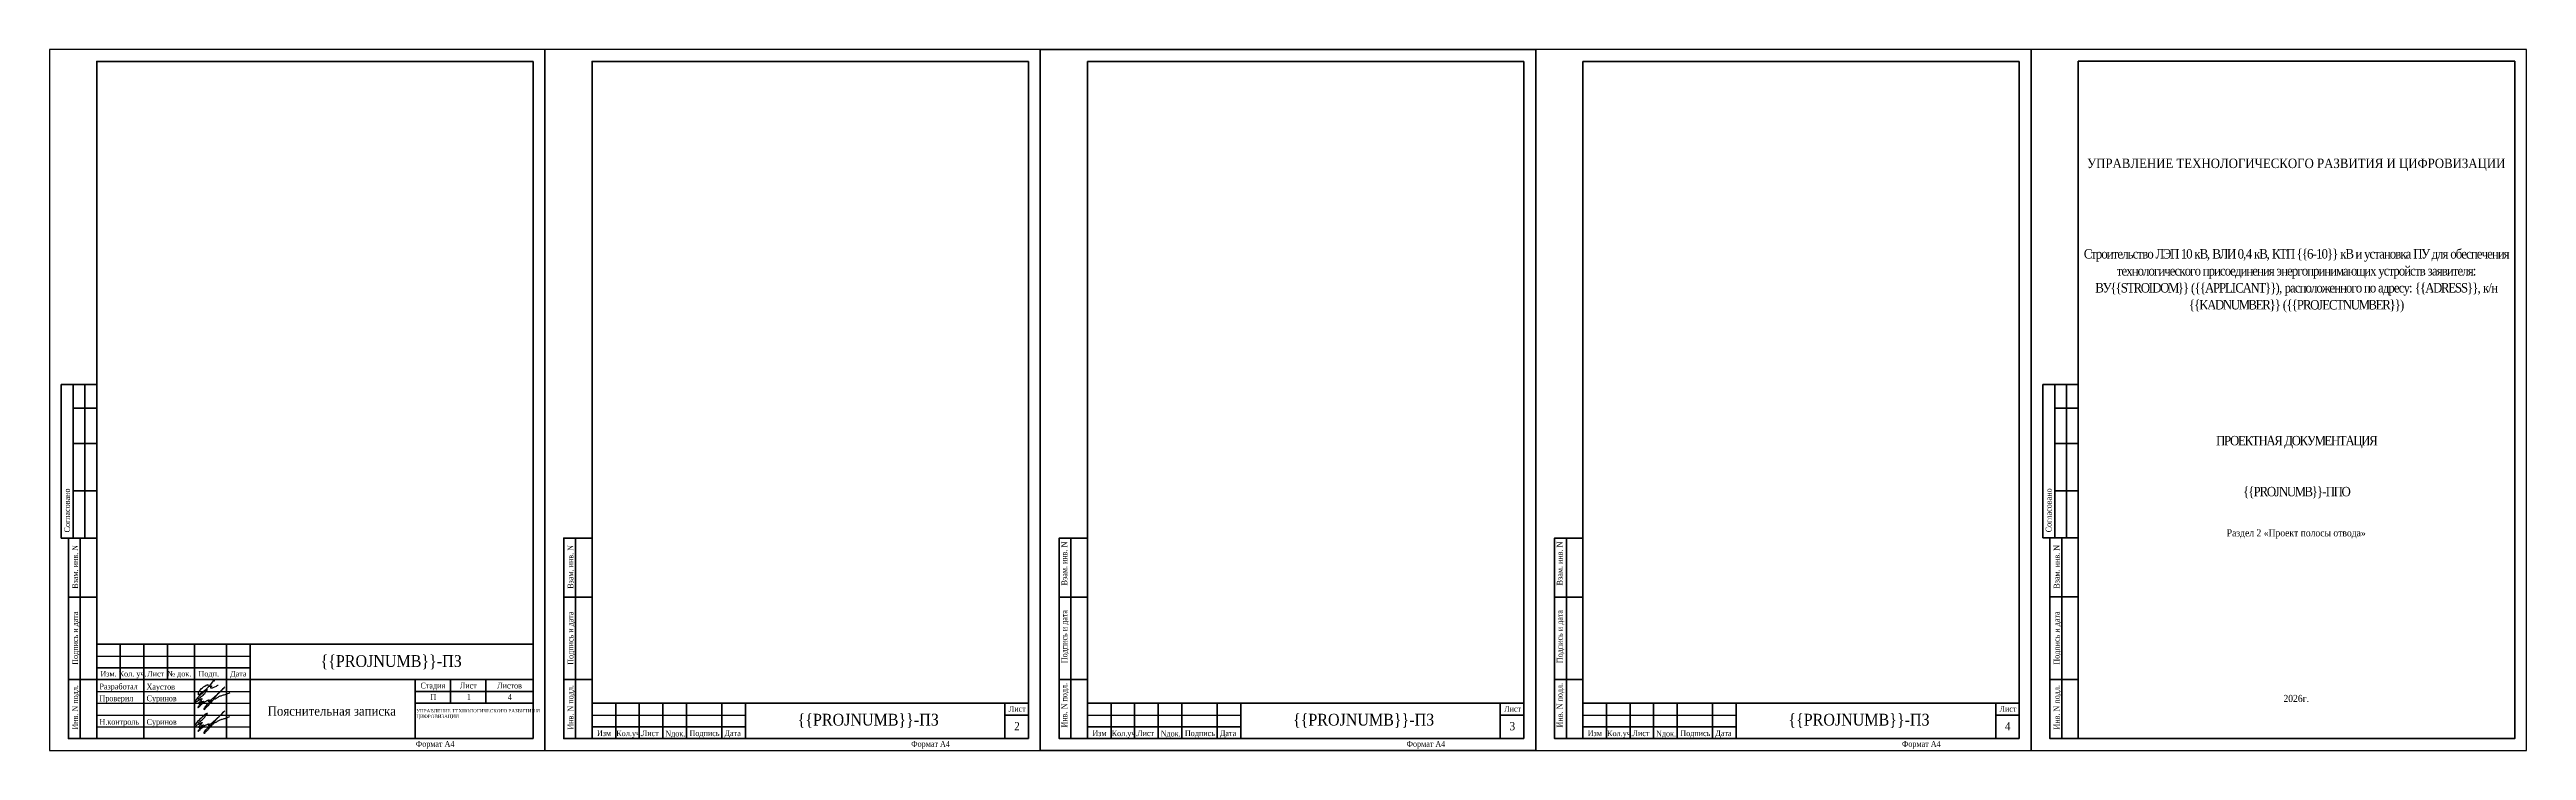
# Model space of a CAD drawing. Header units: millimetres. Extents: x 2609 to 10678, y 3612 to 3913.
# Drawn here: x 3659 to 4709, y 3612 to 3909 of the extents above; entities that cross this region are included whole.
import ezdxf
from ezdxf.enums import TextEntityAlignment as Align

# ---------------------------------------------------------------- set-up
doc = ezdxf.new("R2010")
doc.units = ezdxf.units.MM
doc.layers.add('П', color=7, linetype='Continuous')
doc.layers.add('Чертеж', color=7, linetype='Continuous')
doc.styles.add('Simplex8', font='Times New Roman.ttf', dxfattribs={"height": 3.5})
doc.styles.add('стиль1', font='Times New Roman.ttf', dxfattribs={"width": 0.9})
doc.styles.add('стиль2', font='Times New Roman.ttf', dxfattribs={"width": 0.9, "height": 2.5})

# ---------------------------------------------------------------- blocks, each defined once
blk = doc.blocks.new('Штамп б')
at = {"lineweight": 70}
for points in [[(20, 0), (8, 0), (8, 85), (20, 85)], [(13, 0), (13, 85)], [(8, 60), (20, 60)], [(8, 25), (20, 25)]]:
    blk.add_lwpolyline(points, dxfattribs=at)
at = {"lineweight": 25, "style": 'Simplex8', "width": 0.9}
for s, p in [('Взам. инв. N', (12.1, 63.5)), ('Подпись и дата', (12.1, 31.3)), ('Инв. N подл.', (12.1, 3.8))]:
    blk.add_text(s, height=2.5, rotation=90, dxfattribs=at).set_placement(p)
blk = doc.blocks.new('1')
at = {"lineweight": 30}
for p, q in [((630, 297), (420, 297)), ((420, 297), (420, 0)), ((630, 0), (630, 297)), ((420, 0), (630, 0))]:
    blk.add_line(p, q, dxfattribs=at)
blk = doc.blocks.new('A$C5B0935FB')
at = {"lineweight": 70}
for p, q in [((20, 65), (5, 65)), ((5, 0), (5, 65)), ((10, 55), (10, 65)), ((15, 0), (15, 65)), ((20, 0), (20, 65)), ((10, 40), (10, 55)), ((10, 55), (20, 55)), ((10, 20), (10, 40)), ((10, 40), (20, 40)), ((10, 0), (10, 20)), ((10, 20), (20, 20)), ((10, 0), (5, 0)), ((15, 0), (10, 0)), ((20, 0), (15, 0)), ((15, 0), (15, 0))]:
    blk.add_line(p, q, dxfattribs=at)
at = {"lineweight": 25, "style": 'стиль1', "width": 0.9}
blk.add_text('Согласовано', height=2.5, rotation=90, dxfattribs=at).set_placement((8.7, 2.4))
blk = doc.blocks.new('A$C7F1F469D')
at = {"color": 5, "lineweight": 25}
blk.add_spline([(-0.1, 1.8), (1.3, 2.9), (2.8, 4.3), (3.5, 5.3), (3.8, 5.6), (3.9, 5.8), (3.7, 5.8), (3.3, 5.7), (2.9, 5.4), (-1.1, 1.3), (-1.3, 1), (-1.5, 0.7), (-1.6, 0.3), (-1.5, 0.2), (-1, 0.5), (-0.4, 1), (0.3, 1.4), (1.1, 1.9), (1.7, 2), (1.6, 1.8), (1.3, 1.4), (0.6, 0.6), (0.2, 0.2), (0, 0), (0.2, 0), (0.8, 0.2), (1.4, 0.6), (2.2, 1), (2.3, 1), (1.9, 0.6), (1.3, 0), (0.6, -0.6), (0.1, -1.3), (-0.1, -1.7), (0.1, -1.6), (0.4, -1.4), (1.2, -0.6), (1.6, -0.2), (2.3, 0.3), (2.8, 0.7), (3.4, 1), (3.8, 1.2), (4.1, 1.4), (4.3, 1.4), (4.6, 1.5), (4.6, 1.4), (4.5, 1.2), (4.3, 0.9), (4.4, 0.8), (4.6, 0.9), (5.1, 1.3), (6.2, 2.2), (7.4, 3.2), (8.4, 4.2), (9.6, 5.3), (11, 6.7), (11.3, 7), (9.8, 5.5), (8.6, 4.3), (7.7, 3.3), (7.2, 2.7), (6.7, 2.1), (6.2, 1.4), (5.5, 0.6), (4.7, -0.3), (3.9, -1.3), (3.2, -1.9), (2.9, -2.3), (2.7, -2.6), (2.5, -2.6), (2.5, -2.3), (2.7, -1.9), (3.3, -1.1), (3.8, -0.5), (4.5, 0.1), (5.3, 0.8), (6, 1.3), (6.7, 1.8), (7.6, 2.2), (8.8, 2.9), (10, 3.4), (11.4, 3.8), (12.5, 4.2), (13.5, 4.6)], degree=3, dxfattribs=at)
blk = doc.blocks.new('Штамп фамилии')
at = {"layer": 'Чертеж', "color": 5, "lineweight": -2}
blk.add_lwpolyline([(47.6, 0.9), (47.6, 1), (47.7, 1.1), (47.8, 1.2), (47.8, 1.3), (47.8, 1.3), (47.8, 1.4), (47.8, 1.4), (47.8, 1.5), (47.8, 1.6), (47.8, 1.6), (47.7, 1.6), (47.7, 1.6), (47.6, 1.6), (47.6, 1.6), (47.5, 1.5), (47.5, 1.5), (47.4, 1.4), (47.3, 1.3), (45.4, -1.1), (44.5, -2.1), (43, -3.4), (41.3, -4.9), (41.2, -5), (41.1, -4.9), (41.1, -4.9), (41, -4.8), (40.9, -4.7), (40.9, -4.6), (40.9, -4.4), (40.9, -4.3), (40.9, -4.1), (40.9, -3.9), (41, -3.8), (41, -3.6), (41.1, -3.4), (41.4, -3.1), (41.6, -2.8), (42.2, -2.2), (42.6, -1.8), (43, -1.5), (43.6, -1.1), (44.2, -0.8), (44.9, -0.4), (44.9, -0.4), (44.9, -0.5), (44.9, -0.5), (44.9, -0.9), (45, -1), (45, -1.1), (45.1, -1.1), (45.2, -1.2), (45.4, -1.2), (45.5, -1.2), (46.4, -1.2), (46.5, -1.1), (46.5, -1), (46.6, -1.1), (46.6, -1.1), (46.6, -1.1), (46.5, -1.2), (46.5, -1.2), (46.5, -1.2), (46.4, -1.3), (46, -1.6), (46, -1.7), (46, -1.7), (46, -1.8), (46, -1.8), (46.1, -1.8), (46.3, -1.8), (46.7, -1.8), (46.8, -1.8), (46.9, -1.8), (47.1, -1.7), (48.6, -1.1), (48.7, -1), (48.9, -0.9), (49.1, -0.8), (49.2, -0.7), (49.3, -0.7)], dxfattribs=at)
at = {"layer": 'Чертеж', "color": 67, "lineweight": -2, "true_color": 0x727430}
for p in [(40.8, -8.5), (40.8, -18.6)]:
    blk.add_blockref('A$C7F1F469D', p, dxfattribs=at)
at = {"color": 7, "char_height": 2.5, "attachment_point": 4, "style": 'стиль1'}
for s, insert, width in [(' Разработал', (-1.9, -1.7), 17), (' Проверил', (-1.9, -6.7), 17), ('Хаустов', (18.9, -1.8), 20), (' Суринов', (18.1, -6.7), 20), (' Н.контроль', (-1.9, -16.7), 17), (' Суринов', (18.1, -16.7), 20)]:
    blk.add_mtext(s, dxfattribs=dict(at, insert=insert, width=width))
blk = doc.blocks.new('A$C31D65421')
blk.add_blockref('Штамп фамилии', (2.2, 18.4))

msp = doc.modelspace()

# ---------------------------------------------------------------- linework, layer by layer
at = {"layer": 'П', "lineweight": 30}
msp.add_line((4079.408, 3611.905), (4079.408, 3908.905), dxfattribs=at)
at = {"layer": 'П', "linetype": 'Continuous', "lineweight": 0}
for points in [[(3659.408, 3908.905), (3869.408, 3908.905), (3869.408, 3611.905), (3659.408, 3611.905)], [(3869.408, 3908.905), (4079.408, 3908.905), (4079.408, 3611.905), (3869.408, 3611.905)], [(4289.408, 3908.905), (4499.408, 3908.905), (4499.408, 3611.905), (4289.408, 3611.905)], [(4499.408, 3908.905), (4709.408, 3908.905), (4709.408, 3611.905), (4499.408, 3611.905)]]:
    msp.add_lwpolyline(points, close=True, dxfattribs=at)
at = {"layer": 'П', "linetype": 'Continuous', "lineweight": 18}
msp.add_lwpolyline([(4079.408, 3908.905), (4289.408, 3908.905), (4289.408, 3611.905), (4079.408, 3611.905)], close=True, dxfattribs=at)
at = {"layer": 'П', "lineweight": 30}
for points in [[(4079.408, 3908.905), (4289.408, 3908.905), (4289.408, 3611.905), (4079.408, 3611.905)], [(4499.408, 3611.905), (4709.408, 3611.905), (4709.408, 3908.905), (4499.408, 3908.905)]]:
    msp.add_lwpolyline(points, close=True, dxfattribs=at)
at = {"layer": 'Чертеж', "lineweight": 30}
for p, q in [((3869.408, 3611.905), (3869.408, 3908.905)), ((4289.408, 3611.905), (4289.408, 3908.905)), ((3889.408, 3631.905), (3954.408, 3631.905)), ((3889.408, 3626.905), (3954.408, 3626.905)), ((4099.408, 3631.905), (4164.408, 3631.905)), ((4099.408, 3626.905), (4164.408, 3626.905)), ((4309.408, 3631.905), (4374.408, 3631.905)), ((4309.408, 3626.905), (4374.408, 3626.905))]:
    msp.add_line(p, q, dxfattribs=at)
at = {"layer": 'Чертеж', "lineweight": 70}
for p, q in [((3864.408, 3616.905), (3864.408, 3903.905)), ((4074.408, 3616.905), (4074.408, 3903.905)), ((4099.408, 3903.905), (4099.408, 3616.905)), ((4284.408, 3616.905), (4284.408, 3903.905)), ((4494.408, 3903.905), (4309.408, 3903.905)), ((4309.408, 3903.905), (4309.408, 3616.905)), ((4494.408, 3616.905), (4494.408, 3903.905)), ((4099.408, 3671.905), (4099.408, 3616.905)), ((4309.408, 3671.905), (4309.408, 3616.905)), ((4074.408, 3631.905), (3889.408, 3631.905)), ((3899.408, 3631.905), (3899.408, 3616.905)), ((3909.408, 3631.905), (3909.408, 3616.905)), ((3919.408, 3631.905), (3919.408, 3616.905)), ((3929.408, 3631.905), (3929.408, 3616.905)), ((3944.408, 3631.905), (3944.408, 3616.905)), ((3954.408, 3631.905), (3954.408, 3616.905)), ((4064.408, 3631.905), (4064.408, 3616.905)), ((4064.408, 3626.905), (4074.408, 3626.905)), ((4284.408, 3631.905), (4099.408, 3631.905)), ((4109.408, 3631.905), (4109.408, 3616.905)), ((4119.408, 3631.905), (4119.408, 3616.905)), ((4129.408, 3631.905), (4129.408, 3616.905)), ((4139.408, 3631.905), (4139.408, 3616.905)), ((4154.408, 3631.905), (4154.408, 3616.905)), ((4164.408, 3631.905), (4164.408, 3616.905)), ((4274.408, 3631.905), (4274.408, 3616.905)), ((4274.408, 3626.905), (4284.408, 3626.905)), ((4494.408, 3631.905), (4309.408, 3631.905)), ((4319.408, 3631.905), (4319.408, 3616.905)), ((4329.408, 3631.905), (4329.408, 3616.905)), ((4339.408, 3631.905), (4339.408, 3616.905)), ((4349.408, 3631.905), (4349.408, 3616.905)), ((4364.408, 3631.905), (4364.408, 3616.905)), ((4374.408, 3631.905), (4374.408, 3616.905)), ((4484.408, 3631.905), (4484.408, 3616.905)), ((4484.408, 3626.905), (4494.408, 3626.905)), ((3889.408, 3621.905), (3954.408, 3621.905)), ((4099.408, 3621.905), (4164.408, 3621.905)), ((4099.408, 3616.905), (4284.408, 3616.905)), ((4164.408, 3616.905), (4284.408, 3616.905)), ((4309.408, 3621.905), (4374.408, 3621.905)), ((4309.408, 3616.905), (4494.408, 3616.905)), ((4374.408, 3616.905), (4494.408, 3616.905))]:
    msp.add_line(p, q, dxfattribs=at)
at = {"layer": 'Чертеж', "linetype": 'Continuous', "lineweight": 70}
for p, q in [((3679.408, 3656.905), (3864.408, 3656.905)), ((3689.408, 3656.905), (3689.408, 3641.905)), ((3699.408, 3656.905), (3699.408, 3616.905)), ((3709.408, 3656.905), (3709.408, 3641.905)), ((3720.799, 3656.905), (3720.799, 3616.905)), ((3734.408, 3656.905), (3734.408, 3616.905)), ((3744.408, 3616.905), (3744.408, 3656.905)), ((3679.408, 3646.905), (3744.408, 3646.905)), ((3679.408, 3641.905), (3864.408, 3641.905)), ((3814.408, 3616.905), (3814.408, 3641.905)), ((3814.408, 3636.905), (3864.408, 3636.905)), ((3829.408, 3641.905), (3829.408, 3631.905)), ((3844.408, 3641.905), (3844.408, 3631.905))]:
    msp.add_line(p, q, dxfattribs=at)
at = {"layer": 'Чертеж', "linetype": 'Continuous', "lineweight": 30}
for p, q in [((3679.408, 3616.905), (3679.408, 3656.905)), ((3889.408, 3616.905), (3889.408, 3656.905)), ((3679.408, 3651.905), (3744.408, 3651.905)), ((3679.408, 3636.905), (3744.408, 3636.905)), ((3679.408, 3631.905), (3744.408, 3631.905)), ((3679.408, 3626.905), (3744.408, 3626.905)), ((3679.408, 3621.905), (3744.408, 3621.905))]:
    msp.add_line(p, q, dxfattribs=at)
at = {"layer": 'Чертеж', "color": 7, "lineweight": 70}
msp.add_line((3814.408, 3631.905), (3864.408, 3631.905), dxfattribs=at)
at = {"layer": 'Чертеж', "linetype": 'Continuous', "lineweight": 70, "ltscale": 100}
for p, q in [((3679.408, 3616.905), (3864.408, 3616.905)), ((3889.408, 3616.905), (4074.408, 3616.905))]:
    msp.add_line(p, q, dxfattribs=at)
at = {"layer": 'Чертеж', "lineweight": 70}
for points in [[(3864.408, 3903.905), (3679.408, 3903.905), (3679.408, 3616.905)], [(4074.408, 3903.905), (3889.408, 3903.905), (3889.408, 3616.905)], [(4099.408, 3616.905), (4087.408, 3616.905), (4087.408, 3701.905), (4099.408, 3701.905)], [(4092.408, 3616.905), (4092.408, 3701.905)], [(4309.408, 3616.905), (4297.408, 3616.905), (4297.408, 3701.905), (4309.408, 3701.905)], [(4302.408, 3616.905), (4302.408, 3701.905)], [(4087.408, 3676.905), (4099.408, 3676.905)], [(4297.408, 3676.905), (4309.408, 3676.905)], [(4087.408, 3641.905), (4099.408, 3641.905)], [(4297.408, 3641.905), (4309.408, 3641.905)]]:
    msp.add_lwpolyline(points, dxfattribs=at)
at = {"layer": 'Чертеж', "linetype": 'Continuous', "lineweight": 70}
msp.add_lwpolyline([(4099.408, 3903.905), (4284.408, 3903.905)], dxfattribs=at)
at = {"layer": 'Чертеж', "lineweight": 70}
msp.add_lwpolyline([(4519.425, 3616.94), (4704.425, 3616.94), (4704.425, 3903.94), (4519.425, 3903.94)], close=True, dxfattribs=at)

# ---------------------------------------------------------------- block references
at = {"layer": 'П', "lineweight": 30}
for p in [(3239.408, 3611.905), (3449.408, 3611.905), (3869.408, 3611.905)]:
    msp.add_blockref('1', p, dxfattribs=at)
at = {"layer": 'П', "lineweight": 20}
msp.add_blockref('1', (3659.408, 3611.905), dxfattribs=at)
at = {"layer": 'Чертеж'}
for p in [(3659.408, 3701.905), (4499.425, 3701.94)]:
    msp.add_blockref('A$C5B0935FB', p, dxfattribs=at)
at = {"layer": 'Чертеж', "lineweight": 25}
for p in [(3659.408, 3616.905), (3869.408, 3616.905), (4499.425, 3616.94)]:
    msp.add_blockref('Штамп б', p, dxfattribs=at)
at = {"layer": 'Чертеж', "linetype": 'Continuous', "lineweight": 0}
msp.add_blockref('A$C31D65421', (3679.408, 3621.905), dxfattribs=at)

# ---------------------------------------------------------------- texts
at = {"layer": 'Чертеж', "lineweight": 25, "style": 'стиль1', "width": 0.9}
for s, p in [('Взам. инв. N', (4090.847, 3681.833)), ('Взам. инв. N', (4300.847, 3681.833)), ('Подпись и дата', (4090.847, 3648.856)), ('Подпись и дата', (4300.847, 3648.856)), ('Инв. N подл.', (4090.847, 3621.638)), ('Инв. N подл.', (4300.847, 3621.638))]:
    msp.add_text(s, height=2.5, rotation=90, dxfattribs=at).set_placement(p)
at = {"layer": 'Чертеж', "linetype": 'Continuous', "lineweight": 25, "style": 'стиль1', "width": 0.9}
for s, height, p in [('Изм.', 2.3, (3684.408, 3644.405)), ('Кол. уч.', 2.3, (3694.633, 3644.405)), ('Лист', 2.3, (3704.408, 3644.405)), ('№ док.', 2.3, (3714.408, 3644.405)), ('Подп.', 2.3, (3726.908, 3644.405)), ('Дата', 2.3, (3739.408, 3644.405)), ('Стадия', 2.5, (3821.908, 3639.405)), ('П', 2.5, (3822.083, 3634.569)), ('Лист', 2.5, (3836.908, 3639.405)), ('1', 2.5, (3837.16, 3634.569)), ('Листов', 2.5, (3854.408, 3639.405)), ('4', 2.5, (3854.525, 3634.569))]:
    msp.add_text(s, height=height, dxfattribs=at).set_placement(p, align=Align.MIDDLE_CENTER)
at = {"layer": 'Чертеж', "lineweight": 25, "style": 'стиль1', "width": 0.9}
for s, height, p in [('Лист', 2.5, (4066.02, 3628.305)), ('2', 3.5, (4068.321, 3620.445)), ('Лист', 2.5, (4276.02, 3628.305)), ('3', 3.5, (4278.321, 3620.445)), ('Лист', 2.5, (4486.02, 3628.305)), ('4', 3.5, (4488.321, 3620.445)), ('Формат А4', 2.5, (3814.669, 3613.432)), ('Изм', 2.5, (3891.461, 3617.977)), ('Кол.уч.', 2.3, (3899.636, 3617.977)), ('Лист', 2.5, (3910.441, 3617.977)), ('Nдок.', 2.5, (3920.43, 3617.835)), ('Подпись', 2.5, (3930.705, 3617.977)), ('Дата', 2.5, (3945.547, 3617.977)), ('Формат А4', 2.5, (4024.669, 3613.432)), ('Изм', 2.5, (4101.461, 3617.977)), ('Кол.уч.', 2.3, (4109.636, 3617.977)), ('Лист', 2.5, (4120.441, 3617.977)), ('Nдок.', 2.5, (4130.43, 3617.835)), ('Подпись', 2.5, (4140.705, 3617.977)), ('Дата', 2.5, (4155.547, 3617.977)), ('Формат А4', 2.5, (4234.669, 3613.432)), ('Изм', 2.5, (4311.461, 3617.977)), ('Кол.уч.', 2.3, (4319.636, 3617.977)), ('Лист', 2.5, (4330.441, 3617.977)), ('Nдок.', 2.5, (4340.43, 3617.835)), ('Подпись', 2.5, (4350.705, 3617.977)), ('Дата', 2.5, (4365.547, 3617.977)), ('Формат А4', 2.5, (4444.669, 3613.432))]:
    msp.add_text(s, height=height, dxfattribs=at).set_placement(p)
at = {"layer": 'Чертеж', "color": 1, "lineweight": 20, "insert": (4519.299, 3903.866), "char_height": 5, "width": 185.01678, "attachment_point": 1, "style": 'стиль1'}
msp.add_mtext('\\pxqc,t19;{\\C256;\\P\\P\\H0.36x;\\P\\P\\P\\P\\P\\H0.94444x;\\P\\H2.353x;\\P\\ptz;\\fTimes New Roman|b0|i0|c204|p16;\\H0.99998x;УПРАВЛЕНИЕ ТЕХНОЛОГИЧЕСКОГО РАЗВИТИЯ И ЦИФРОВИЗАЦИИ\\H0.75004x;\\P\\P\\P\\P\\pt19;\\fTimes New Roman|b0|i0|c204|p18;\\H1.6667x;\\P\\P\\psm1.0792,tz;\\H0.79994x;\\T0.8;Строительство ЛЭП 10 кВ, ВЛИ 0,4 кВ, КТП \\{\\{6-10\\}\\} кВ и установка ПУ для обеспечения технологического присоединения энергопринимающих устройств заявителя: ВУ\\{\\{STROIDOM\\}\\} (\\{\\{APPLICANT\\}\\}), расположенного по адресу: \\{\\{ADRESS\\}\\}, к/н \\{\\{KADNUMBER\\}\\} (\\{\\{PROJECTNUMBER\\}\\})\\P\\ps*;\\P\\P\\pt19;\\P\\P\\P\\P\\PПРОЕКТНАЯ ДОКУМЕНТАЦИЯ\\P\\P\\P\\{\\{PROJNUMB\\}\\}-ППО\\P\\H1.5x;\\T1;\\P\\H0.5x;Раздел 2 «Проект полосы отвода»\\P\\P\\P\\pi1.9542,t1.1833;\\P\\pi0,t19;\\P\\P\\P\\P\\P\\P\\P\\P\\P2026г.}', dxfattribs=at)
at = {"layer": 'Чертеж', "lineweight": 25, "attachment_point": 5, "style": 'стиль2'}
for s, insert, char_height, width in [('\\{\\{PROJNUMB\\}\\}-ПЗ', (3804.213, 3649.277), 5, 119.88502), ('\\pxql;{\\fTimes New Roman|b0|i0|c204|p16;\\H0.8x;УПРАВЛЕНИЕ ТЕХНОЛОГИЧЕСКОГО РАЗВИТИЯ И ЦИФРОВИЗАЦИИ}', (3842.004, 3627.297), 1.8, 54.19561), ('\\{\\{PROJNUMB\\}\\}-ПЗ', (4006.454, 3624.437), 5, 119.88502), ('\\{\\{PROJNUMB\\}\\}-ПЗ', (4216.454, 3624.437), 5, 119.88502), ('\\{\\{PROJNUMB\\}\\}-ПЗ', (4426.454, 3624.437), 5, 119.88502)]:
    msp.add_mtext(s, dxfattribs=dict(at, insert=insert, char_height=char_height, width=width))
at = {"layer": 'Чертеж', "color": 7, "lineweight": 15, "insert": (3779.068, 3628.614), "char_height": 4, "width": 70, "attachment_point": 5, "style": 'стиль1'}
msp.add_mtext('{\\W0.9;Пояснительная записка}', dxfattribs=at)

doc.saveas('drawing.dxf')
